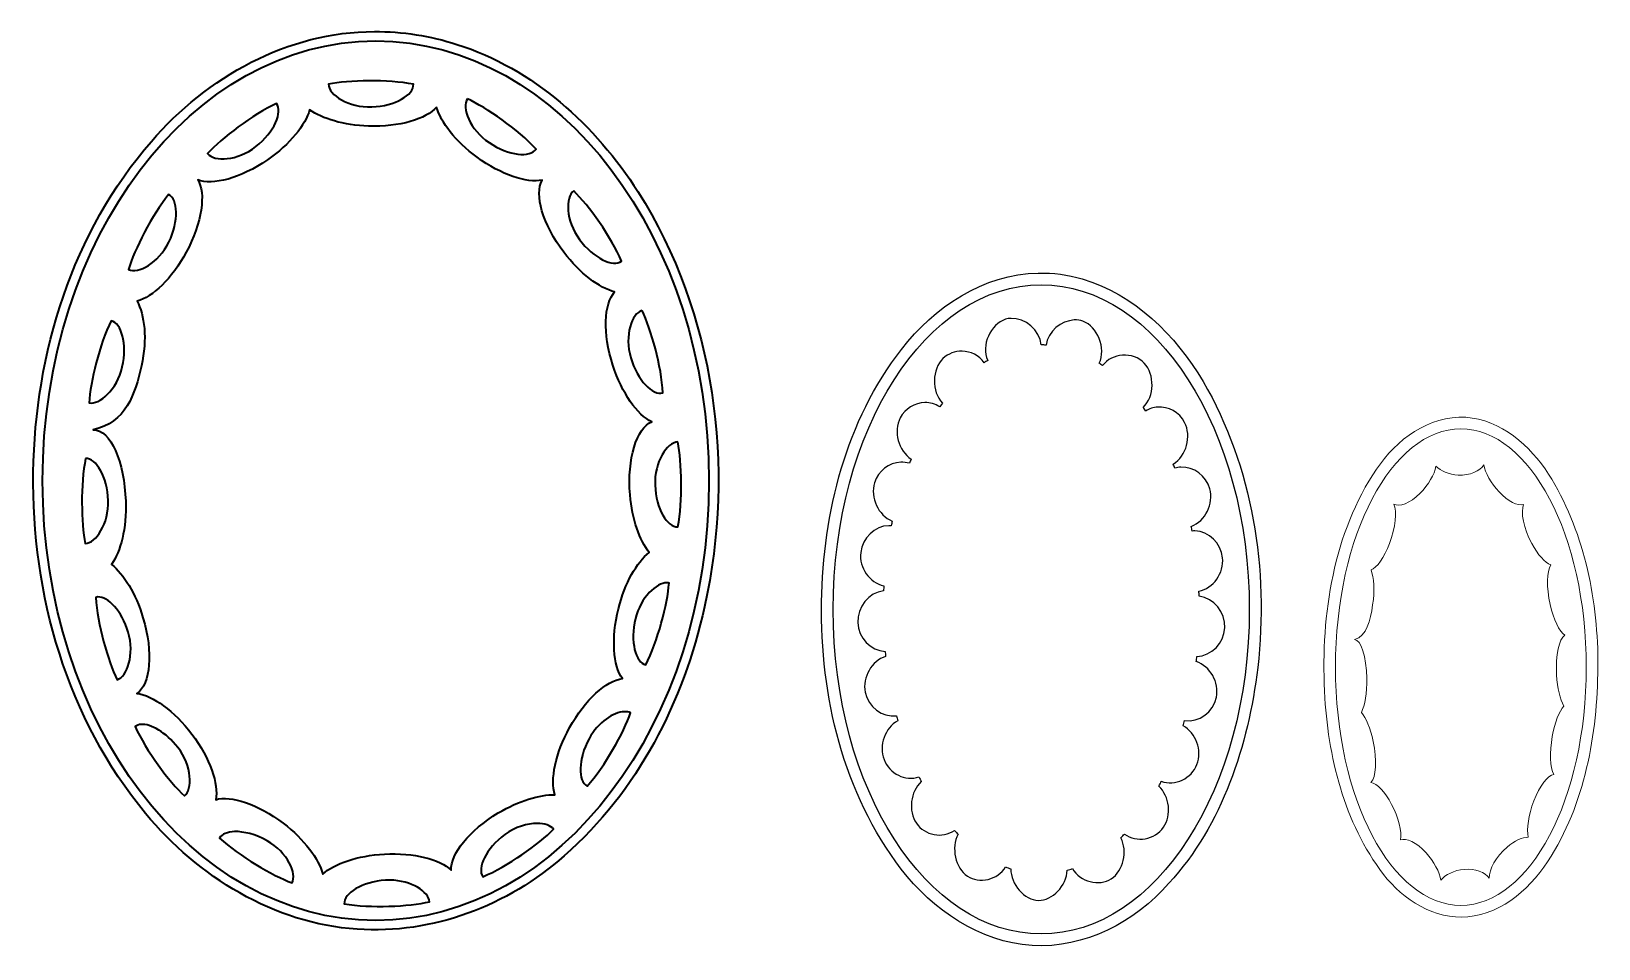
# Model space of a CAD drawing. Header units: centimetres. Extents: x -9.6 to 9.6, y -5.6 to 5.6.
import ezdxf

# ---------------------------------------------------------------- set-up
doc = ezdxf.new("R2010")
doc.units = ezdxf.units.CM
doc.header["$MEASUREMENT"] = 0
doc.layers.add('Layer 1', color=7, linetype='Continuous')

msp = doc.modelspace()

# ---------------------------------------------------------------- linework, layer by layer
at = {"layer": 'Layer 1', "color": 40, "lineweight": 35}
msp.add_open_spline([(-5.37422, 5.5731), (-6.42694, 5.57472), (-7.42006, 5.01857), (-8.09255, 4.23428), (-8.09255, 4.23428), (-9.05519, 3.12838), (-9.51178, 1.64996), (-9.53193, 0.19637), (-9.53193, 0.19637), (-9.55587, -1.29028), (-9.1178, -2.81314), (-8.16246, -3.96697), (-8.16246, -3.96697), (-7.52257, -4.73491), (-6.59908, -5.31147), (-5.58442, -5.3776), (-5.58442, -5.3776), (-4.66416, -5.44259), (-3.74226, -5.09166), (-3.0599, -4.48114), (-3.0599, -4.48114), (-2.16418, -3.70372), (-1.60389, -2.59502), (-1.34937, -1.44632), (-1.34937, -1.44632), (-0.96866, 0.26117), (-1.22251, 2.13404), (-2.15975, 3.62068), (-2.15975, 3.62068), (-2.6786, 4.43091), (-3.43798, 5.12214), (-4.36675, 5.41749), (-4.36675, 5.41749), (-4.69175, 5.5215), (-5.03235, 5.57649), (-5.37422, 5.5731)], degree=3, knots=[0, 0, 0, 0, 0.1, 0.1, 0.1, 0.1, 0.2, 0.2, 0.2, 0.2, 0.3, 0.3, 0.3, 0.3, 0.4, 0.4, 0.4, 0.4, 0.5, 0.5, 0.5, 0.5, 0.6, 0.6, 0.6, 0.6, 0.7, 0.7, 0.7, 0.7, 0.8, 0.8, 0.8, 0.8, 1, 1, 1, 1], dxfattribs=at)
at = {"layer": 'Layer 1', "color": 206, "lineweight": 35}
for points, knots in [([(-5.35753, 5.45877), (-7.59942, 5.45877), (-9.41861, 3.0548), (-9.41861, 0.0936), (-9.41861, 0.0936), (-9.41861, -2.86759), (-7.59943, -5.26989), (-5.35753, -5.2699), (-5.35753, -5.2699), (-3.11564, -5.2699), (-1.29478, -2.8676), (-1.29478, 0.0936), (-1.29478, 0.0936), (-1.29478, 3.05479), (-3.11563, 5.45877), (-5.35753, 5.45877)], [0, 0, 0, 0, 0.2, 0.2, 0.2, 0.2, 0.4, 0.4, 0.4, 0.4, 0.6, 0.6, 0.6, 0.6, 1, 1, 1, 1]), ([(-5.44113, 4.97225), (-5.25218, 4.97389), (-5.05525, 4.96176), (-4.89776, 4.93045), (-4.89776, 4.93045), (-4.89234, 4.80179), (-5.11964, 4.66664), (-5.40602, 4.65458), (-5.40602, 4.65458), (-5.6924, 4.64253), (-5.92893, 4.80178), (-5.93434, 4.93045), (-5.93434, 4.93045), (-5.80974, 4.95629), (-5.63007, 4.97061), (-5.44113, 4.97225)], [0, 0, 0, 0, 0.2, 0.2, 0.2, 0.2, 0.4, 0.4, 0.4, 0.4, 0.6, 0.6, 0.6, 0.6, 1, 1, 1, 1]), ([(-4.6152, 4.65291), (-4.56498, 4.46815), (-4.38508, 4.23403), (-4.12199, 4.04099), (-4.12199, 4.04099), (-3.82786, 3.82518), (-3.51584, 3.72208), (-3.32616, 3.76011), (-3.32616, 3.76011), (-3.42769, 3.59087), (-3.32296, 3.22222), (-3.06367, 2.88068), (-3.06367, 2.88068), (-2.86692, 2.62152), (-2.63038, 2.4453), (-2.44506, 2.3975), (-2.44506, 2.3975), (-2.5757, 2.25289), (-2.59088, 1.891), (-2.46679, 1.5047), (-2.46679, 1.5047), (-2.35627, 1.16062), (-2.16652, 0.89571), (-1.99197, 0.81253), (-1.99197, 0.81253), (-2.17732, 0.73802), (-2.29342, 0.36095), (-2.25613, -0.0786), (-2.25613, -0.0786), (-2.23083, -0.3768), (-2.13989, -0.6328), (-2.02373, -0.7808), (-2.02373, -0.7808), (-2.17447, -0.89851), (-2.32008, -1.15345), (-2.39824, -1.46796), (-2.39824, -1.46796), (-2.48801, -1.8292), (-2.46264, -2.16331), (-2.34975, -2.32064), (-2.34975, -2.32064), (-2.54278, -2.34137), (-2.80469, -2.57569), (-2.99344, -2.91751), (-2.99344, -2.91751), (-3.16813, -3.23388), (-3.23146, -3.55265), (-3.17233, -3.73675), (-3.17233, -3.73675), (-3.35914, -3.7334), (-3.61257, -3.80924), (-3.86283, -3.95911), (-3.86283, -3.95911), (-4.21759, -4.17158), (-4.44823, -4.46118), (-4.4363, -4.6563), (-4.4363, -4.6563), (-4.57643, -4.52307), (-4.89134, -4.44078), (-5.25219, -4.46069), (-5.25219, -4.46069), (-5.58037, -4.47879), (-5.86085, -4.57609), (-6.00288, -4.70479), (-6.00288, -4.70479), (-6.05014, -4.51932), (-6.22722, -4.28197), (-6.48606, -4.08451), (-6.48606, -4.08451), (-6.79377, -3.84977), (-7.12267, -3.74161), (-7.30864, -3.79694), (-7.30864, -3.79694), (-7.26751, -3.60774), (-7.37551, -3.29224), (-7.59955, -2.99609), (-7.59955, -2.99609), (-7.81454, -2.7119), (-8.07676, -2.52632), (-8.26832, -2.5012), (-8.26832, -2.5012), (-8.10327, -2.38906), (-8.06794, -1.99809), (-8.19476, -1.57663), (-8.19476, -1.57663), (-8.28348, -1.28179), (-8.43083, -1.04389), (-8.5793, -0.92626), (-8.5793, -0.92626), (-8.46509, -0.77255), (-8.39413, -0.48363), (-8.40542, -0.15718), (-8.40542, -0.15718), (-8.42208, 0.3244), (-8.58698, 0.72137), (-8.80334, 0.71389), (-8.80334, 0.71389), (-8.40386, 0.80162), (-8.29113, 1.14462), (-8.21483, 1.49634), (-8.21483, 1.49634), (-8.13694, 1.82418), (-8.17799, 2.11488), (-8.26666, 2.28548), (-8.26666, 2.28548), (-8.07879, 2.33173), (-7.84146, 2.55846), (-7.66812, 2.88068), (-7.66812, 2.88068), (-7.47504, 3.23958), (-7.42367, 3.60185), (-7.52768, 3.76679), (-7.52768, 3.76679), (-7.34839, 3.69149), (-7.00426, 3.78253), (-6.67668, 4.00922), (-6.67668, 4.00922), (-6.40265, 4.19885), (-6.21411, 4.43427), (-6.1634, 4.61947), (-6.1634, 4.61947), (-6.01016, 4.5098), (-5.74714, 4.43088), (-5.44615, 4.42051), (-5.44615, 4.42051), (-5.06726, 4.40746), (-4.74084, 4.50533), (-4.61521, 4.65291), (-4.61521, 4.65291), (-4.61521, 4.65291), (-4.6152, 4.65291), (-4.6152, 4.65291)], [0, 0, 0, 0, 0.02941176, 0.02941176, 0.02941176, 0.02941176, 0.05882353, 0.05882353, 0.05882353, 0.05882353, 0.08823529, 0.08823529, 0.08823529, 0.08823529, 0.11764706, 0.11764706, 0.11764706, 0.11764706, 0.14705882, 0.14705882, 0.14705882, 0.14705882, 0.17647059, 0.17647059, 0.17647059, 0.17647059, 0.20588235, 0.20588235, 0.20588235, 0.20588235, 0.23529412, 0.23529412, 0.23529412, 0.23529412, 0.26470588, 0.26470588, 0.26470588, 0.26470588, 0.29411765, 0.29411765, 0.29411765, 0.29411765, 0.32352941, 0.32352941, 0.32352941, 0.32352941, 0.35294118, 0.35294118, 0.35294118, 0.35294118, 0.38235294, 0.38235294, 0.38235294, 0.38235294, 0.41176471, 0.41176471, 0.41176471, 0.41176471, 0.44117647, 0.44117647, 0.44117647, 0.44117647, 0.47058824, 0.47058824, 0.47058824, 0.47058824, 0.5, 0.5, 0.5, 0.5, 0.52941176, 0.52941176, 0.52941176, 0.52941176, 0.55882353, 0.55882353, 0.55882353, 0.55882353, 0.58823529, 0.58823529, 0.58823529, 0.58823529, 0.61764706, 0.61764706, 0.61764706, 0.61764706, 0.64705882, 0.64705882, 0.64705882, 0.64705882, 0.67647059, 0.67647059, 0.67647059, 0.67647059, 0.70588235, 0.70588235, 0.70588235, 0.70588235, 0.73529412, 0.73529412, 0.73529412, 0.73529412, 0.76470588, 0.76470588, 0.76470588, 0.76470588, 0.79411765, 0.79411765, 0.79411765, 0.79411765, 0.82352941, 0.82352941, 0.82352941, 0.82352941, 0.85294118, 0.85294118, 0.85294118, 0.85294118, 0.88235294, 0.88235294, 0.88235294, 0.88235294, 0.91176471, 0.91176471, 0.91176471, 0.91176471, 0.94117647, 0.94117647, 0.94117647, 0.94117647, 1, 1, 1, 1]), ([(-6.568, 4.69471), (-6.48802, 4.59378), (-6.59246, 4.34942), (-6.81711, 4.1714), (-6.81711, 4.1714), (-7.04176, 3.99338), (-7.32732, 3.98353), (-7.40729, 4.08446), (-7.40729, 4.08446), (-7.236, 4.27271), (-6.85967, 4.5603), (-6.56799, 4.69471), (-6.56799, 4.69471), (-6.56799, 4.69471), (-6.568, 4.69471), (-6.568, 4.69471)], [0, 0, 0, 0, 0.2, 0.2, 0.2, 0.2, 0.4, 0.4, 0.4, 0.4, 0.6, 0.6, 0.6, 0.6, 1, 1, 1, 1]), ([(-4.23902, 4.75322), (-4.00764, 4.64721), (-3.61805, 4.37669), (-3.40139, 4.13963), (-3.40139, 4.13963), (-3.47326, 4.03277), (-3.73701, 4.05825), (-3.97486, 4.21821), (-3.97486, 4.21821), (-4.21271, 4.37817), (-4.31089, 4.64636), (-4.23902, 4.75322)], [0, 0, 0, 0, 0.25, 0.25, 0.25, 0.25, 0.5, 0.5, 0.5, 0.5, 1, 1, 1, 1]), ([(-7.88212, 3.58456), (-7.76614, 3.52859), (-7.75419, 3.26422), (-7.87878, 3.00608), (-7.87878, 3.00608), (-8.00336, 2.74794), (-8.25602, 2.61405), (-8.37199, 2.67003), (-8.37199, 2.67003), (-8.29989, 2.91412), (-8.08603, 3.33646), (-7.88212, 3.58457), (-7.88212, 3.58457), (-7.88212, 3.58457), (-7.88212, 3.58456), (-7.88212, 3.58456)], [0, 0, 0, 0, 0.2, 0.2, 0.2, 0.2, 0.4, 0.4, 0.4, 0.4, 0.6, 0.6, 0.6, 0.6, 1, 1, 1, 1]), ([(-2.94329, 3.6297), (-2.76061, 3.45249), (-2.48482, 3.06783), (-2.35979, 2.77201), (-2.35979, 2.77201), (-2.46322, 2.69529), (-2.70231, 2.80762), (-2.87307, 3.03784), (-2.87307, 3.03784), (-3.04382, 3.26806), (-3.04672, 3.55298), (-2.94329, 3.6297)], [0, 0, 0, 0, 0.25, 0.25, 0.25, 0.25, 0.5, 0.5, 0.5, 0.5, 1, 1, 1, 1]), ([(-2.11068, 2.17179), (-1.99992, 1.94264), (-1.87245, 1.48606), (-1.85655, 1.1653), (-1.85655, 1.1653), (-1.98003, 1.12874), (-2.16641, 1.31847), (-2.24778, 1.59331), (-2.24778, 1.59331), (-2.32915, 1.86815), (-2.23416, 2.13524), (-2.11068, 2.17179)], [0, 0, 0, 0, 0.25, 0.25, 0.25, 0.25, 0.5, 0.5, 0.5, 0.5, 1, 1, 1, 1]), ([(-8.58265, 2.0464), (-8.45702, 2.0181), (-8.38424, 1.76259), (-8.44723, 1.48297), (-8.44723, 1.48297), (-8.51022, 1.20334), (-8.7262, 1.01663), (-8.85183, 1.04493), (-8.85183, 1.04493), (-8.83679, 1.299), (-8.72519, 1.75861), (-8.58265, 2.04641), (-8.58265, 2.04641), (-8.58265, 2.04641), (-8.58265, 2.0464), (-8.58265, 2.0464)], [0, 0, 0, 0, 0.2, 0.2, 0.2, 0.2, 0.4, 0.4, 0.4, 0.4, 0.6, 0.6, 0.6, 0.6, 1, 1, 1, 1]), ([(-1.67598, 0.56676), (-1.62432, 0.31755), (-1.61166, -0.15484), (-1.67431, -0.46983), (-1.67431, -0.46983), (-1.80297, -0.47523), (-1.93982, -0.24795), (-1.95185, 0.03843), (-1.95185, 0.03843), (-1.96387, 0.32481), (-1.80465, 0.56135), (-1.67598, 0.56675), (-1.67598, 0.56675), (-1.67598, 0.56675), (-1.67598, 0.56676), (-1.67598, 0.56676)], [0, 0, 0, 0, 0.2, 0.2, 0.2, 0.2, 0.4, 0.4, 0.4, 0.4, 0.6, 0.6, 0.6, 0.6, 1, 1, 1, 1]), ([(-8.89363, 0.36613), (-8.76493, 0.3707), (-8.6296, 0.14098), (-8.61944, -0.14548), (-8.61944, -0.14548), (-8.60928, -0.43193), (-8.76995, -0.66757), (-8.89865, -0.67213), (-8.89865, -0.67213), (-8.94869, -0.42259), (-8.95833, 0.05156), (-8.89363, 0.36613)], [0, 0, 0, 0, 0.25, 0.25, 0.25, 0.25, 0.5, 0.5, 0.5, 0.5, 1, 1, 1, 1]), ([(-8.74483, -1.32418), (-8.6223, -1.31515), (-8.45283, -1.49489), (-8.37534, -1.75219), (-8.37534, -1.75219), (-8.29268, -2.02665), (-8.38746, -2.29688), (-8.51076, -2.33402), (-8.51076, -2.33402), (-8.6226, -2.1054), (-8.75082, -1.64988), (-8.76823, -1.3292), (-8.76823, -1.3292), (-8.76052, -1.32688), (-8.75299, -1.32479), (-8.74482, -1.32418), (-8.74482, -1.32418), (-8.74482, -1.32418), (-8.74483, -1.32418), (-8.74483, -1.32418)], [0, 0, 0, 0, 0.16666667, 0.16666667, 0.16666667, 0.16666667, 0.33333333, 0.33333333, 0.33333333, 0.33333333, 0.5, 0.5, 0.5, 0.5, 0.66666667, 0.66666667, 0.66666667, 0.66666667, 1, 1, 1, 1]), ([(-1.80639, -1.15197), (-1.7979, -1.15221), (-1.78913, -1.15342), (-1.78131, -1.15531), (-1.78131, -1.15531), (-1.80025, -1.40912), (-1.9186, -1.86787), (-2.06554, -2.15344), (-2.06554, -2.15344), (-2.19072, -2.12322), (-2.25821, -1.86696), (-2.19093, -1.58833), (-2.19093, -1.58833), (-2.12786, -1.32712), (-1.9337, -1.14834), (-1.80639, -1.15196), (-1.80639, -1.15196), (-1.80639, -1.15196), (-1.80639, -1.15197), (-1.80639, -1.15197)], [0, 0, 0, 0, 0.16666667, 0.16666667, 0.16666667, 0.16666667, 0.33333333, 0.33333333, 0.33333333, 0.33333333, 0.5, 0.5, 0.5, 0.5, 0.66666667, 0.66666667, 0.66666667, 0.66666667, 1, 1, 1, 1]), ([(-2.32803, -2.72357), (-2.29839, -2.72243), (-2.27071, -2.72717), (-2.24945, -2.73862), (-2.24945, -2.73862), (-2.33226, -2.97929), (-2.56477, -3.39256), (-2.77945, -3.63142), (-2.77945, -3.63142), (-2.89284, -3.57038), (-2.8919, -3.30533), (-2.75604, -3.05294), (-2.75604, -3.05294), (-2.64565, -2.84787), (-2.45646, -2.72851), (-2.32803, -2.72357)], [0, 0, 0, 0, 0.2, 0.2, 0.2, 0.2, 0.4, 0.4, 0.4, 0.4, 0.6, 0.6, 0.6, 0.6, 1, 1, 1, 1]), ([(-8.21817, -2.87906), (-8.09854, -2.86997), (-7.91252, -2.97567), (-7.7701, -3.15994), (-7.7701, -3.15994), (-7.59482, -3.38673), (-7.58796, -3.67305), (-7.68985, -3.7518), (-7.68985, -3.7518), (-7.87601, -3.57825), (-8.1592, -3.19742), (-8.29007, -2.90414), (-8.29007, -2.90414), (-8.27097, -2.88937), (-8.24578, -2.88116), (-8.21818, -2.87906), (-8.21818, -2.87906), (-8.21818, -2.87906), (-8.21817, -2.87906), (-8.21817, -2.87906)], [0, 0, 0, 0, 0.16666667, 0.16666667, 0.16666667, 0.16666667, 0.33333333, 0.33333333, 0.33333333, 0.33333333, 0.5, 0.5, 0.5, 0.5, 0.66666667, 0.66666667, 0.66666667, 0.66666667, 1, 1, 1, 1]), ([(-7.07793, -4.18649), (-6.9664, -4.18325), (-6.82201, -4.2191), (-6.68169, -4.29851), (-6.68169, -4.29851), (-6.43223, -4.43968), (-6.31398, -4.69971), (-6.3774, -4.81179), (-6.3774, -4.81179), (-6.61626, -4.72392), (-7.0259, -4.48475), (-7.26017, -4.26507), (-7.26017, -4.26507), (-7.23242, -4.21604), (-7.16468, -4.18901), (-7.07793, -4.18649)], [0, 0, 0, 0, 0.2, 0.2, 0.2, 0.2, 0.4, 0.4, 0.4, 0.4, 0.6, 0.6, 0.6, 0.6, 1, 1, 1, 1]), ([(-3.38802, -4.08618), (-3.29669, -4.08615), (-3.22243, -4.11101), (-3.18906, -4.1564), (-3.18906, -4.1564), (-3.36704, -4.33833), (-3.75375, -4.61278), (-4.0501, -4.73655), (-4.0501, -4.73655), (-4.12638, -4.6328), (-4.01353, -4.39306), (-3.78259, -4.22327), (-3.78259, -4.22327), (-3.65269, -4.12777), (-3.50545, -4.08622), (-3.38802, -4.08617), (-3.38802, -4.08617), (-3.38802, -4.08617), (-3.38802, -4.08618), (-3.38802, -4.08618)], [0, 0, 0, 0, 0.16666667, 0.16666667, 0.16666667, 0.16666667, 0.33333333, 0.33333333, 0.33333333, 0.33333333, 0.5, 0.5, 0.5, 0.5, 0.66666667, 0.66666667, 0.66666667, 0.66666667, 1, 1, 1, 1]), ([(-5.18533, -4.77835), (-4.92316, -4.78041), (-4.70993, -4.92203), (-4.70215, -5.04251), (-4.70215, -5.04251), (-4.95013, -5.09978), (-5.42409, -5.12311), (-5.74041, -5.06759), (-5.74041, -5.06759), (-5.74872, -4.93908), (-5.5232, -4.79851), (-5.23716, -4.78002), (-5.23716, -4.78002), (-5.21928, -4.77886), (-5.20281, -4.77821), (-5.18533, -4.77835)], [0, 0, 0, 0, 0.2, 0.2, 0.2, 0.2, 0.4, 0.4, 0.4, 0.4, 0.6, 0.6, 0.6, 0.6, 1, 1, 1, 1])]:
    msp.add_open_spline(points, degree=3, knots=knots, dxfattribs=at)
at = {"layer": 'Layer 1', "color": 43, "lineweight": 35}
msp.add_open_spline([(-4.6152, 4.65291), (-4.56498, 4.46815), (-4.38508, 4.23403), (-4.12199, 4.04099), (-4.12199, 4.04099), (-3.82786, 3.82518), (-3.51584, 3.72208), (-3.32616, 3.76011), (-3.32616, 3.76011), (-3.42769, 3.59087), (-3.32296, 3.22222), (-3.06367, 2.88068), (-3.06367, 2.88068), (-2.86692, 2.62152), (-2.63038, 2.4453), (-2.44506, 2.3975), (-2.44506, 2.3975), (-2.5757, 2.25289), (-2.59088, 1.891), (-2.46679, 1.5047), (-2.46679, 1.5047), (-2.35627, 1.16062), (-2.16652, 0.89571), (-1.99197, 0.81253), (-1.99197, 0.81253), (-2.17732, 0.73802), (-2.29342, 0.36095), (-2.25613, -0.0786), (-2.25613, -0.0786), (-2.23083, -0.3768), (-2.13989, -0.6328), (-2.02373, -0.7808), (-2.02373, -0.7808), (-2.17447, -0.89851), (-2.32008, -1.15345), (-2.39824, -1.46796), (-2.39824, -1.46796), (-2.48801, -1.8292), (-2.46264, -2.16331), (-2.34975, -2.32064), (-2.34975, -2.32064), (-2.54278, -2.34137), (-2.80469, -2.57569), (-2.99344, -2.91751), (-2.99344, -2.91751), (-3.16813, -3.23388), (-3.23146, -3.55265), (-3.17233, -3.73675), (-3.17233, -3.73675), (-3.35914, -3.7334), (-3.61257, -3.80924), (-3.86283, -3.95911), (-3.86283, -3.95911), (-4.21759, -4.17158), (-4.44823, -4.46118), (-4.4363, -4.6563), (-4.4363, -4.6563), (-4.57643, -4.52307), (-4.89134, -4.44078), (-5.25219, -4.46069), (-5.25219, -4.46069), (-5.58037, -4.47879), (-5.86085, -4.57609), (-6.00288, -4.70479), (-6.00288, -4.70479), (-6.05014, -4.51932), (-6.22722, -4.28197), (-6.48606, -4.08451), (-6.48606, -4.08451), (-6.79377, -3.84977), (-7.12267, -3.74161), (-7.30864, -3.79694), (-7.30864, -3.79694), (-7.26751, -3.60774), (-7.37551, -3.29224), (-7.59955, -2.99609), (-7.59955, -2.99609), (-7.81454, -2.7119), (-8.07676, -2.52632), (-8.26832, -2.5012), (-8.26832, -2.5012), (-8.10327, -2.38906), (-8.06794, -1.99809), (-8.19476, -1.57663), (-8.19476, -1.57663), (-8.28348, -1.28179), (-8.43083, -1.04389), (-8.5793, -0.92626), (-8.5793, -0.92626), (-8.46509, -0.77255), (-8.39413, -0.48363), (-8.40542, -0.15718), (-8.40542, -0.15718), (-8.42208, 0.3244), (-8.58698, 0.72137), (-8.80334, 0.71389), (-8.80334, 0.71389), (-8.40386, 0.80162), (-8.29113, 1.14462), (-8.21483, 1.49634), (-8.21483, 1.49634), (-8.13694, 1.82418), (-8.17799, 2.11488), (-8.26666, 2.28548), (-8.26666, 2.28548), (-8.07879, 2.33173), (-7.84146, 2.55846), (-7.66812, 2.88068), (-7.66812, 2.88068), (-7.47504, 3.23958), (-7.42367, 3.60185), (-7.52768, 3.76679), (-7.52768, 3.76679), (-7.34839, 3.69149), (-7.00426, 3.78253), (-6.67668, 4.00922), (-6.67668, 4.00922), (-6.40265, 4.19885), (-6.21411, 4.43427), (-6.1634, 4.61947), (-6.1634, 4.61947), (-6.01016, 4.5098), (-5.74714, 4.43088), (-5.44615, 4.42051), (-5.44615, 4.42051), (-5.06726, 4.40746), (-4.74084, 4.50533), (-4.61521, 4.65291), (-4.61521, 4.65291), (-4.61521, 4.65291), (-4.6152, 4.65291), (-4.6152, 4.65291)], degree=3, knots=[0, 0, 0, 0, 0.02941176, 0.02941176, 0.02941176, 0.02941176, 0.05882353, 0.05882353, 0.05882353, 0.05882353, 0.08823529, 0.08823529, 0.08823529, 0.08823529, 0.11764706, 0.11764706, 0.11764706, 0.11764706, 0.14705882, 0.14705882, 0.14705882, 0.14705882, 0.17647059, 0.17647059, 0.17647059, 0.17647059, 0.20588235, 0.20588235, 0.20588235, 0.20588235, 0.23529412, 0.23529412, 0.23529412, 0.23529412, 0.26470588, 0.26470588, 0.26470588, 0.26470588, 0.29411765, 0.29411765, 0.29411765, 0.29411765, 0.32352941, 0.32352941, 0.32352941, 0.32352941, 0.35294118, 0.35294118, 0.35294118, 0.35294118, 0.38235294, 0.38235294, 0.38235294, 0.38235294, 0.41176471, 0.41176471, 0.41176471, 0.41176471, 0.44117647, 0.44117647, 0.44117647, 0.44117647, 0.47058824, 0.47058824, 0.47058824, 0.47058824, 0.5, 0.5, 0.5, 0.5, 0.52941176, 0.52941176, 0.52941176, 0.52941176, 0.55882353, 0.55882353, 0.55882353, 0.55882353, 0.58823529, 0.58823529, 0.58823529, 0.58823529, 0.61764706, 0.61764706, 0.61764706, 0.61764706, 0.64705882, 0.64705882, 0.64705882, 0.64705882, 0.67647059, 0.67647059, 0.67647059, 0.67647059, 0.70588235, 0.70588235, 0.70588235, 0.70588235, 0.73529412, 0.73529412, 0.73529412, 0.73529412, 0.76470588, 0.76470588, 0.76470588, 0.76470588, 0.79411765, 0.79411765, 0.79411765, 0.79411765, 0.82352941, 0.82352941, 0.82352941, 0.82352941, 0.85294118, 0.85294118, 0.85294118, 0.85294118, 0.88235294, 0.88235294, 0.88235294, 0.88235294, 0.91176471, 0.91176471, 0.91176471, 0.91176471, 0.94117647, 0.94117647, 0.94117647, 0.94117647, 1, 1, 1, 1], dxfattribs=at)
at = {"layer": 'Layer 1', "color": 40, "lineweight": 25}
msp.add_open_spline([(2.72041, 2.62761), (2.05164, 2.61567), (1.4486, 2.2138), (1.05355, 1.69647), (1.05355, 1.69647), (0.37558, 0.82624), (0.09582, -0.29408), (0.0778, -1.38393), (0.0778, -1.38393), (0.05982, -2.53284), (0.34384, -3.72151), (1.048, -4.64379), (1.048, -4.64379), (1.43333, -5.13807), (2.00147, -5.53678), (2.64528, -5.57613), (2.64528, -5.57613), (3.28518, -5.61466), (3.90159, -5.29074), (4.31213, -4.81745), (4.31213, -4.81745), (4.96703, -4.10032), (5.28056, -3.13583), (5.396, -2.18489), (5.396, -2.18489), (5.53305, -0.99048), (5.33515, 0.2614), (4.72998, 1.30623), (4.72998, 1.30623), (4.39439, 1.86773), (3.89417, 2.36926), (3.25395, 2.5572), (3.25395, 2.5572), (3.08073, 2.60678), (2.90125, 2.63276), (2.72041, 2.62762), (2.72041, 2.62762), (2.72041, 2.62762), (2.72041, 2.62761), (2.72041, 2.62761)], degree=3, knots=[0, 0, 0, 0, 0.09090909, 0.09090909, 0.09090909, 0.09090909, 0.18181818, 0.18181818, 0.18181818, 0.18181818, 0.27272727, 0.27272727, 0.27272727, 0.27272727, 0.36363636, 0.36363636, 0.36363636, 0.36363636, 0.45454545, 0.45454545, 0.45454545, 0.45454545, 0.54545455, 0.54545455, 0.54545455, 0.54545455, 0.63636364, 0.63636364, 0.63636364, 0.63636364, 0.72727273, 0.72727273, 0.72727273, 0.72727273, 0.81818182, 0.81818182, 0.81818182, 0.81818182, 1, 1, 1, 1], dxfattribs=at)
at = {"layer": 'Layer 1', "color": 13, "lineweight": 25}
for points, knots in [([(2.75554, 2.48475), (1.35529, 2.48475), (0.21925, 0.70992), (0.21925, -1.47601), (0.21925, -1.47601), (0.21925, -3.66194), (1.35529, -5.4351), (2.75554, -5.4351), (2.75554, -5.4351), (4.15579, -5.4351), (5.2935, -3.66194), (5.2935, -1.47601), (5.2935, -1.47601), (5.2935, 0.70992), (4.15579, 2.48475), (2.75554, 2.48475)], [0, 0, 0, 0, 0.2, 0.2, 0.2, 0.2, 0.4, 0.4, 0.4, 0.4, 0.6, 0.6, 0.6, 0.6, 1, 1, 1, 1]), ([(2.38939, 2.07514), (2.55525, 2.07928), (2.74337, 1.9344), (2.75554, 1.75079), (2.75554, 1.75079), (2.77604, 1.75079), (2.79706, 1.75018), (2.8174, 1.74912), (2.8174, 1.74912), (2.83506, 1.91841), (3.00245, 2.04637), (3.15847, 2.05508), (3.15847, 2.05508), (3.19545, 2.05714), (3.23193, 2.0524), (3.26547, 2.04003), (3.26547, 2.04003), (3.43898, 1.97607), (3.55199, 1.71132), (3.46276, 1.52675), (3.46276, 1.52675), (3.47683, 1.51746), (3.49065, 1.50815), (3.50456, 1.49833), (3.50456, 1.49833), (3.56325, 1.57688), (3.65428, 1.61882), (3.74699, 1.6254), (3.74699, 1.6254), (3.84565, 1.6324), (3.94606, 1.59918), (4.01282, 1.52676), (4.01282, 1.52676), (4.14054, 1.38822), (4.14063, 1.12419), (3.99945, 0.9884), (3.99945, 0.9884), (4.00997, 0.97351), (4.01922, 0.95851), (4.02954, 0.94326), (4.02954, 0.94326), (4.0744, 0.97325), (4.1239, 0.99005), (4.175, 0.99342), (4.175, 0.99342), (4.30587, 1.00205), (4.44132, 0.92925), (4.50437, 0.80617), (4.50437, 0.80617), (4.59069, 0.63766), (4.52788, 0.39457), (4.3656, 0.29791), (4.3656, 0.29791), (4.37238, 0.28071), (4.37908, 0.26351), (4.38566, 0.24608), (4.38566, 0.24608), (4.41012, 0.25357), (4.43445, 0.25825), (4.45922, 0.25946), (4.45922, 0.25946), (4.6151, 0.26705), (4.76925, 0.15509), (4.81199, -0.0047), (4.81199, -0.0047), (4.86086, -0.18738), (4.75804, -0.3971), (4.58628, -0.4628), (4.58628, -0.4628), (4.59, -0.48164), (4.59279, -0.50065), (4.59631, -0.51965), (4.59631, -0.51965), (4.60747, -0.51869), (4.61875, -0.51755), (4.62975, -0.51798), (4.62975, -0.51798), (4.79914, -0.52464), (4.94866, -0.66767), (4.96748, -0.84567), (4.96748, -0.84567), (4.98733, -1.03339), (4.85588, -1.21801), (4.67824, -1.25362), (4.67824, -1.25362), (4.67906, -1.27369), (4.68099, -1.29364), (4.68158, -1.31381), (4.68158, -1.31381), (4.86046, -1.33769), (5.0027, -1.51178), (4.99423, -1.70002), (4.99423, -1.70002), (4.98581, -1.88712), (4.83174, -2.04451), (4.65316, -2.05112), (4.65316, -2.05112), (4.65093, -2.07173), (4.64893, -2.09251), (4.64647, -2.11298), (4.64647, -2.11298), (4.81717, -2.16983), (4.92885, -2.3649), (4.89224, -2.54768), (4.89224, -2.54768), (4.85573, -2.72994), (4.68074, -2.85625), (4.50436, -2.83191), (4.50436, -2.83191), (4.49847, -2.85312), (4.49212, -2.87449), (4.48597, -2.89544), (4.48597, -2.89544), (4.64388, -2.98323), (4.72026, -3.19446), (4.65483, -3.36692), (4.65483, -3.36692), (4.58982, -3.5383), (4.38784, -3.63385), (4.22013, -3.57257), (4.22013, -3.57257), (4.21009, -3.59218), (4.20035, -3.61189), (4.19004, -3.63109), (4.19004, -3.63109), (4.32235, -3.75724), (4.34852, -3.98549), (4.24689, -4.13434), (4.24689, -4.13434), (4.14547, -4.28287), (3.91463, -4.32771), (3.77207, -4.21626), (3.77207, -4.21626), (3.75719, -4.23175), (3.74207, -4.24658), (3.72693, -4.2614), (3.72693, -4.2614), (3.81394, -4.42626), (3.75462, -4.66644), (3.6099, -4.76297), (3.6099, -4.76297), (3.46627, -4.85877), (3.22742, -4.79928), (3.13675, -4.63758), (3.13675, -4.63758), (3.11521, -4.6448), (3.09334, -4.65163), (3.07155, -4.65764), (3.07155, -4.65764), (3.06987, -4.84622), (2.8905, -5.02907), (2.72212, -5.02546), (2.72212, -5.02546), (2.55375, -5.02185), (2.38099, -4.82989), (2.38607, -4.64092), (2.38607, -4.64092), (2.36456, -4.63391), (2.34379, -4.62572), (2.32254, -4.61751), (2.32254, -4.61751), (2.22904, -4.7756), (1.9998, -4.82542), (1.85608, -4.72953), (1.85608, -4.72953), (1.71176, -4.63324), (1.65255, -4.38127), (1.74406, -4.2196), (1.74406, -4.2196), (1.72901, -4.204), (1.71369, -4.18739), (1.69892, -4.17111), (1.69892, -4.17111), (1.55258, -4.27438), (1.3349, -4.23183), (1.23413, -4.08417), (1.23413, -4.08417), (1.13297, -3.93594), (1.16001, -3.69872), (1.29432, -3.57591), (1.29432, -3.57591), (1.28464, -3.55705), (1.27532, -3.5383), (1.2659, -3.51907), (1.2659, -3.51907), (1.09964, -3.57831), (0.90428, -3.47913), (0.83956, -3.30841), (0.83956, -3.30841), (0.77458, -3.13701), (0.85079, -2.91833), (1.00842, -2.83359), (1.00842, -2.83359), (1.00291, -2.81377), (0.99698, -2.79344), (0.9917, -2.7734), (0.9917, -2.7734), (0.81706, -2.79522), (0.64673, -2.66685), (0.6105, -2.48583), (0.6105, -2.48583), (0.57403, -2.30359), (0.6885, -2.10264), (0.85961, -2.04946), (0.85961, -2.04946), (0.85739, -2.02884), (0.85491, -2.00835), (0.85292, -1.9876), (0.85292, -1.9876), (0.67651, -1.97916), (0.52857, -1.82244), (0.52021, -1.6365), (0.52021, -1.6365), (0.51177, -1.44895), (0.65611, -1.26899), (0.83453, -1.24862), (0.83453, -1.24862), (0.83536, -1.22853), (0.83682, -1.20842), (0.83787, -1.18843), (0.83787, -1.18843), (0.66256, -1.15106), (0.53562, -0.96859), (0.55532, -0.78216), (0.55532, -0.78216), (0.57412, -0.60415), (0.72836, -0.45749), (0.89806, -0.45447), (0.89806, -0.45447), (0.90798, -0.45428), (0.9181, -0.45521), (0.92815, -0.45614), (0.92815, -0.45614), (0.93202, -0.43667), (0.93576, -0.41693), (0.93985, -0.39762), (0.93985, -0.39762), (0.76958, -0.32955), (0.66966, -0.11118), (0.72417, 0.06884), (0.72417, 0.06884), (0.76835, 0.21476), (0.90135, 0.3136), (1.04351, 0.31963), (1.04351, 0.31963), (1.07905, 0.32114), (1.11513, 0.31715), (1.15051, 0.30625), (1.15051, 0.30625), (1.15737, 0.32355), (1.16352, 0.34102), (1.17057, 0.35808), (1.17057, 0.35808), (1.01242, 0.46066), (0.95255, 0.69347), (1.03849, 0.86133), (1.03849, 0.86133), (1.09578, 0.97324), (1.21674, 1.04284), (1.33776, 1.04691), (1.33776, 1.04691), (1.40084, 1.04903), (1.46324, 1.03259), (1.51833, 0.99675), (1.51833, 0.99675), (1.51873, 0.99649), (1.5196, 0.99701), (1.52, 0.99675), (1.52, 0.99675), (1.53048, 1.01146), (1.5411, 1.02588), (1.55177, 1.04022), (1.55177, 1.04022), (1.41767, 1.18407), (1.42449, 1.45486), (1.55846, 1.58526), (1.55846, 1.58526), (1.61996, 1.64512), (1.70521, 1.67494), (1.79086, 1.67387), (1.79086, 1.67387), (1.89467, 1.67258), (1.9988, 1.62583), (2.06004, 1.53343), (2.06004, 1.53343), (2.07434, 1.54272), (2.08904, 1.55145), (2.10351, 1.56018), (2.10351, 1.56018), (2.01518, 1.74456), (2.14361, 2.00645), (2.31919, 2.06343), (2.31919, 2.06343), (2.34182, 2.07077), (2.36514, 2.07453), (2.38941, 2.07513), (2.38941, 2.07513), (2.38941, 2.07513), (2.38939, 2.07514), (2.38939, 2.07514)], [0, 0, 0, 0, 0.01315789, 0.01315789, 0.01315789, 0.01315789, 0.02631579, 0.02631579, 0.02631579, 0.02631579, 0.03947368, 0.03947368, 0.03947368, 0.03947368, 0.05263158, 0.05263158, 0.05263158, 0.05263158, 0.06578947, 0.06578947, 0.06578947, 0.06578947, 0.07894737, 0.07894737, 0.07894737, 0.07894737, 0.09210526, 0.09210526, 0.09210526, 0.09210526, 0.10526316, 0.10526316, 0.10526316, 0.10526316, 0.11842105, 0.11842105, 0.11842105, 0.11842105, 0.13157895, 0.13157895, 0.13157895, 0.13157895, 0.14473684, 0.14473684, 0.14473684, 0.14473684, 0.15789474, 0.15789474, 0.15789474, 0.15789474, 0.17105263, 0.17105263, 0.17105263, 0.17105263, 0.18421053, 0.18421053, 0.18421053, 0.18421053, 0.19736842, 0.19736842, 0.19736842, 0.19736842, 0.21052632, 0.21052632, 0.21052632, 0.21052632, 0.22368421, 0.22368421, 0.22368421, 0.22368421, 0.23684211, 0.23684211, 0.23684211, 0.23684211, 0.25, 0.25, 0.25, 0.25, 0.26315789, 0.26315789, 0.26315789, 0.26315789, 0.27631579, 0.27631579, 0.27631579, 0.27631579, 0.28947368, 0.28947368, 0.28947368, 0.28947368, 0.30263158, 0.30263158, 0.30263158, 0.30263158, 0.31578947, 0.31578947, 0.31578947, 0.31578947, 0.32894737, 0.32894737, 0.32894737, 0.32894737, 0.34210526, 0.34210526, 0.34210526, 0.34210526, 0.35526316, 0.35526316, 0.35526316, 0.35526316, 0.36842105, 0.36842105, 0.36842105, 0.36842105, 0.38157895, 0.38157895, 0.38157895, 0.38157895, 0.39473684, 0.39473684, 0.39473684, 0.39473684, 0.40789474, 0.40789474, 0.40789474, 0.40789474, 0.42105263, 0.42105263, 0.42105263, 0.42105263, 0.43421053, 0.43421053, 0.43421053, 0.43421053, 0.44736842, 0.44736842, 0.44736842, 0.44736842, 0.46052632, 0.46052632, 0.46052632, 0.46052632, 0.47368421, 0.47368421, 0.47368421, 0.47368421, 0.48684211, 0.48684211, 0.48684211, 0.48684211, 0.5, 0.5, 0.5, 0.5, 0.51315789, 0.51315789, 0.51315789, 0.51315789, 0.52631579, 0.52631579, 0.52631579, 0.52631579, 0.53947368, 0.53947368, 0.53947368, 0.53947368, 0.55263158, 0.55263158, 0.55263158, 0.55263158, 0.56578947, 0.56578947, 0.56578947, 0.56578947, 0.57894737, 0.57894737, 0.57894737, 0.57894737, 0.59210526, 0.59210526, 0.59210526, 0.59210526, 0.60526316, 0.60526316, 0.60526316, 0.60526316, 0.61842105, 0.61842105, 0.61842105, 0.61842105, 0.63157895, 0.63157895, 0.63157895, 0.63157895, 0.64473684, 0.64473684, 0.64473684, 0.64473684, 0.65789474, 0.65789474, 0.65789474, 0.65789474, 0.67105263, 0.67105263, 0.67105263, 0.67105263, 0.68421053, 0.68421053, 0.68421053, 0.68421053, 0.69736842, 0.69736842, 0.69736842, 0.69736842, 0.71052632, 0.71052632, 0.71052632, 0.71052632, 0.72368421, 0.72368421, 0.72368421, 0.72368421, 0.73684211, 0.73684211, 0.73684211, 0.73684211, 0.75, 0.75, 0.75, 0.75, 0.76315789, 0.76315789, 0.76315789, 0.76315789, 0.77631579, 0.77631579, 0.77631579, 0.77631579, 0.78947368, 0.78947368, 0.78947368, 0.78947368, 0.80263158, 0.80263158, 0.80263158, 0.80263158, 0.81578947, 0.81578947, 0.81578947, 0.81578947, 0.82894737, 0.82894737, 0.82894737, 0.82894737, 0.84210526, 0.84210526, 0.84210526, 0.84210526, 0.85526316, 0.85526316, 0.85526316, 0.85526316, 0.86842105, 0.86842105, 0.86842105, 0.86842105, 0.88157895, 0.88157895, 0.88157895, 0.88157895, 0.89473684, 0.89473684, 0.89473684, 0.89473684, 0.90789474, 0.90789474, 0.90789474, 0.90789474, 0.92105263, 0.92105263, 0.92105263, 0.92105263, 0.93421053, 0.93421053, 0.93421053, 0.93421053, 0.94736842, 0.94736842, 0.94736842, 0.94736842, 0.96052632, 0.96052632, 0.96052632, 0.96052632, 0.97368421, 0.97368421, 0.97368421, 0.97368421, 1, 1, 1, 1])]:
    msp.add_open_spline(points, degree=3, knots=knots, dxfattribs=at)
at = {"layer": 'Layer 1', "color": 43, "lineweight": 25}
msp.add_open_spline([(2.38939, 2.07514), (2.55525, 2.07928), (2.74337, 1.9344), (2.75554, 1.75079), (2.75554, 1.75079), (2.77604, 1.75079), (2.79706, 1.75018), (2.8174, 1.74912), (2.8174, 1.74912), (2.83506, 1.91841), (3.00245, 2.04637), (3.15847, 2.05508), (3.15847, 2.05508), (3.19545, 2.05714), (3.23193, 2.0524), (3.26547, 2.04003), (3.26547, 2.04003), (3.43898, 1.97607), (3.55199, 1.71132), (3.46276, 1.52675), (3.46276, 1.52675), (3.47683, 1.51746), (3.49065, 1.50815), (3.50456, 1.49833), (3.50456, 1.49833), (3.56325, 1.57688), (3.65428, 1.61882), (3.74699, 1.6254), (3.74699, 1.6254), (3.84565, 1.6324), (3.94606, 1.59918), (4.01282, 1.52676), (4.01282, 1.52676), (4.14054, 1.38822), (4.14063, 1.12419), (3.99945, 0.9884), (3.99945, 0.9884), (4.00997, 0.97351), (4.01922, 0.95851), (4.02954, 0.94326), (4.02954, 0.94326), (4.0744, 0.97325), (4.1239, 0.99005), (4.175, 0.99342), (4.175, 0.99342), (4.30587, 1.00205), (4.44132, 0.92925), (4.50437, 0.80617), (4.50437, 0.80617), (4.59069, 0.63766), (4.52788, 0.39457), (4.3656, 0.29791), (4.3656, 0.29791), (4.37238, 0.28071), (4.37908, 0.26351), (4.38566, 0.24608), (4.38566, 0.24608), (4.41012, 0.25357), (4.43445, 0.25825), (4.45922, 0.25946), (4.45922, 0.25946), (4.6151, 0.26705), (4.76925, 0.15509), (4.81199, -0.0047), (4.81199, -0.0047), (4.86086, -0.18738), (4.75804, -0.3971), (4.58628, -0.4628), (4.58628, -0.4628), (4.59, -0.48164), (4.59279, -0.50065), (4.59631, -0.51965), (4.59631, -0.51965), (4.60747, -0.51869), (4.61875, -0.51755), (4.62975, -0.51798), (4.62975, -0.51798), (4.79914, -0.52464), (4.94866, -0.66767), (4.96748, -0.84567), (4.96748, -0.84567), (4.98733, -1.03339), (4.85588, -1.21801), (4.67824, -1.25362), (4.67824, -1.25362), (4.67906, -1.27369), (4.68099, -1.29364), (4.68158, -1.31381), (4.68158, -1.31381), (4.86046, -1.33769), (5.0027, -1.51178), (4.99423, -1.70002), (4.99423, -1.70002), (4.98581, -1.88712), (4.83174, -2.04451), (4.65316, -2.05112), (4.65316, -2.05112), (4.65093, -2.07173), (4.64893, -2.09251), (4.64647, -2.11298), (4.64647, -2.11298), (4.81717, -2.16983), (4.92885, -2.3649), (4.89224, -2.54768), (4.89224, -2.54768), (4.85573, -2.72994), (4.68074, -2.85625), (4.50436, -2.83191), (4.50436, -2.83191), (4.49847, -2.85312), (4.49212, -2.87449), (4.48597, -2.89544), (4.48597, -2.89544), (4.64388, -2.98323), (4.72026, -3.19446), (4.65483, -3.36692), (4.65483, -3.36692), (4.58982, -3.5383), (4.38784, -3.63385), (4.22013, -3.57257), (4.22013, -3.57257), (4.21009, -3.59218), (4.20035, -3.61189), (4.19004, -3.63109), (4.19004, -3.63109), (4.32235, -3.75724), (4.34852, -3.98549), (4.24689, -4.13434), (4.24689, -4.13434), (4.14547, -4.28287), (3.91463, -4.32771), (3.77207, -4.21626), (3.77207, -4.21626), (3.75719, -4.23175), (3.74207, -4.24658), (3.72693, -4.2614), (3.72693, -4.2614), (3.81394, -4.42626), (3.75462, -4.66644), (3.6099, -4.76297), (3.6099, -4.76297), (3.46627, -4.85877), (3.22742, -4.79928), (3.13675, -4.63758), (3.13675, -4.63758), (3.11521, -4.6448), (3.09334, -4.65163), (3.07155, -4.65764), (3.07155, -4.65764), (3.06987, -4.84622), (2.8905, -5.02907), (2.72212, -5.02546), (2.72212, -5.02546), (2.55375, -5.02185), (2.38099, -4.82989), (2.38607, -4.64092), (2.38607, -4.64092), (2.36456, -4.63391), (2.34379, -4.62572), (2.32254, -4.61751), (2.32254, -4.61751), (2.22904, -4.7756), (1.9998, -4.82542), (1.85608, -4.72953), (1.85608, -4.72953), (1.71176, -4.63324), (1.65255, -4.38127), (1.74406, -4.2196), (1.74406, -4.2196), (1.72901, -4.204), (1.71369, -4.18739), (1.69892, -4.17111), (1.69892, -4.17111), (1.55258, -4.27438), (1.3349, -4.23183), (1.23413, -4.08417), (1.23413, -4.08417), (1.13297, -3.93594), (1.16001, -3.69872), (1.29432, -3.57591), (1.29432, -3.57591), (1.28464, -3.55705), (1.27532, -3.5383), (1.2659, -3.51907), (1.2659, -3.51907), (1.09964, -3.57831), (0.90428, -3.47913), (0.83956, -3.30841), (0.83956, -3.30841), (0.77458, -3.13701), (0.85079, -2.91833), (1.00842, -2.83359), (1.00842, -2.83359), (1.00291, -2.81377), (0.99698, -2.79344), (0.9917, -2.7734), (0.9917, -2.7734), (0.81706, -2.79522), (0.64673, -2.66685), (0.6105, -2.48583), (0.6105, -2.48583), (0.57403, -2.30359), (0.6885, -2.10264), (0.85961, -2.04946), (0.85961, -2.04946), (0.85739, -2.02884), (0.85491, -2.00835), (0.85292, -1.9876), (0.85292, -1.9876), (0.67651, -1.97916), (0.52857, -1.82244), (0.52021, -1.6365), (0.52021, -1.6365), (0.51177, -1.44895), (0.65611, -1.26899), (0.83453, -1.24862), (0.83453, -1.24862), (0.83536, -1.22853), (0.83682, -1.20842), (0.83787, -1.18843), (0.83787, -1.18843), (0.66256, -1.15106), (0.53562, -0.96859), (0.55532, -0.78216), (0.55532, -0.78216), (0.57412, -0.60415), (0.72836, -0.45749), (0.89806, -0.45447), (0.89806, -0.45447), (0.90798, -0.45428), (0.9181, -0.45521), (0.92815, -0.45614), (0.92815, -0.45614), (0.93202, -0.43667), (0.93576, -0.41693), (0.93985, -0.39762), (0.93985, -0.39762), (0.76958, -0.32955), (0.66966, -0.11118), (0.72417, 0.06884), (0.72417, 0.06884), (0.76835, 0.21476), (0.90135, 0.3136), (1.04351, 0.31963), (1.04351, 0.31963), (1.07905, 0.32114), (1.11513, 0.31715), (1.15051, 0.30625), (1.15051, 0.30625), (1.15737, 0.32355), (1.16352, 0.34102), (1.17057, 0.35808), (1.17057, 0.35808), (1.01242, 0.46066), (0.95255, 0.69347), (1.03849, 0.86133), (1.03849, 0.86133), (1.09578, 0.97324), (1.21674, 1.04284), (1.33776, 1.04691), (1.33776, 1.04691), (1.40084, 1.04903), (1.46324, 1.03259), (1.51833, 0.99675), (1.51833, 0.99675), (1.51873, 0.99649), (1.5196, 0.99701), (1.52, 0.99675), (1.52, 0.99675), (1.53048, 1.01146), (1.5411, 1.02588), (1.55177, 1.04022), (1.55177, 1.04022), (1.41767, 1.18407), (1.42449, 1.45486), (1.55846, 1.58526), (1.55846, 1.58526), (1.61996, 1.64512), (1.70521, 1.67494), (1.79086, 1.67387), (1.79086, 1.67387), (1.89467, 1.67258), (1.9988, 1.62583), (2.06004, 1.53343), (2.06004, 1.53343), (2.07434, 1.54272), (2.08904, 1.55145), (2.10351, 1.56018), (2.10351, 1.56018), (2.01518, 1.74456), (2.14361, 2.00645), (2.31919, 2.06343), (2.31919, 2.06343), (2.34182, 2.07077), (2.36514, 2.07453), (2.38941, 2.07513), (2.38941, 2.07513), (2.38941, 2.07513), (2.38939, 2.07514), (2.38939, 2.07514)], degree=3, knots=[0, 0, 0, 0, 0.01315789, 0.01315789, 0.01315789, 0.01315789, 0.02631579, 0.02631579, 0.02631579, 0.02631579, 0.03947368, 0.03947368, 0.03947368, 0.03947368, 0.05263158, 0.05263158, 0.05263158, 0.05263158, 0.06578947, 0.06578947, 0.06578947, 0.06578947, 0.07894737, 0.07894737, 0.07894737, 0.07894737, 0.09210526, 0.09210526, 0.09210526, 0.09210526, 0.10526316, 0.10526316, 0.10526316, 0.10526316, 0.11842105, 0.11842105, 0.11842105, 0.11842105, 0.13157895, 0.13157895, 0.13157895, 0.13157895, 0.14473684, 0.14473684, 0.14473684, 0.14473684, 0.15789474, 0.15789474, 0.15789474, 0.15789474, 0.17105263, 0.17105263, 0.17105263, 0.17105263, 0.18421053, 0.18421053, 0.18421053, 0.18421053, 0.19736842, 0.19736842, 0.19736842, 0.19736842, 0.21052632, 0.21052632, 0.21052632, 0.21052632, 0.22368421, 0.22368421, 0.22368421, 0.22368421, 0.23684211, 0.23684211, 0.23684211, 0.23684211, 0.25, 0.25, 0.25, 0.25, 0.26315789, 0.26315789, 0.26315789, 0.26315789, 0.27631579, 0.27631579, 0.27631579, 0.27631579, 0.28947368, 0.28947368, 0.28947368, 0.28947368, 0.30263158, 0.30263158, 0.30263158, 0.30263158, 0.31578947, 0.31578947, 0.31578947, 0.31578947, 0.32894737, 0.32894737, 0.32894737, 0.32894737, 0.34210526, 0.34210526, 0.34210526, 0.34210526, 0.35526316, 0.35526316, 0.35526316, 0.35526316, 0.36842105, 0.36842105, 0.36842105, 0.36842105, 0.38157895, 0.38157895, 0.38157895, 0.38157895, 0.39473684, 0.39473684, 0.39473684, 0.39473684, 0.40789474, 0.40789474, 0.40789474, 0.40789474, 0.42105263, 0.42105263, 0.42105263, 0.42105263, 0.43421053, 0.43421053, 0.43421053, 0.43421053, 0.44736842, 0.44736842, 0.44736842, 0.44736842, 0.46052632, 0.46052632, 0.46052632, 0.46052632, 0.47368421, 0.47368421, 0.47368421, 0.47368421, 0.48684211, 0.48684211, 0.48684211, 0.48684211, 0.5, 0.5, 0.5, 0.5, 0.51315789, 0.51315789, 0.51315789, 0.51315789, 0.52631579, 0.52631579, 0.52631579, 0.52631579, 0.53947368, 0.53947368, 0.53947368, 0.53947368, 0.55263158, 0.55263158, 0.55263158, 0.55263158, 0.56578947, 0.56578947, 0.56578947, 0.56578947, 0.57894737, 0.57894737, 0.57894737, 0.57894737, 0.59210526, 0.59210526, 0.59210526, 0.59210526, 0.60526316, 0.60526316, 0.60526316, 0.60526316, 0.61842105, 0.61842105, 0.61842105, 0.61842105, 0.63157895, 0.63157895, 0.63157895, 0.63157895, 0.64473684, 0.64473684, 0.64473684, 0.64473684, 0.65789474, 0.65789474, 0.65789474, 0.65789474, 0.67105263, 0.67105263, 0.67105263, 0.67105263, 0.68421053, 0.68421053, 0.68421053, 0.68421053, 0.69736842, 0.69736842, 0.69736842, 0.69736842, 0.71052632, 0.71052632, 0.71052632, 0.71052632, 0.72368421, 0.72368421, 0.72368421, 0.72368421, 0.73684211, 0.73684211, 0.73684211, 0.73684211, 0.75, 0.75, 0.75, 0.75, 0.76315789, 0.76315789, 0.76315789, 0.76315789, 0.77631579, 0.77631579, 0.77631579, 0.77631579, 0.78947368, 0.78947368, 0.78947368, 0.78947368, 0.80263158, 0.80263158, 0.80263158, 0.80263158, 0.81578947, 0.81578947, 0.81578947, 0.81578947, 0.82894737, 0.82894737, 0.82894737, 0.82894737, 0.84210526, 0.84210526, 0.84210526, 0.84210526, 0.85526316, 0.85526316, 0.85526316, 0.85526316, 0.86842105, 0.86842105, 0.86842105, 0.86842105, 0.88157895, 0.88157895, 0.88157895, 0.88157895, 0.89473684, 0.89473684, 0.89473684, 0.89473684, 0.90789474, 0.90789474, 0.90789474, 0.90789474, 0.92105263, 0.92105263, 0.92105263, 0.92105263, 0.93421053, 0.93421053, 0.93421053, 0.93421053, 0.94736842, 0.94736842, 0.94736842, 0.94736842, 0.96052632, 0.96052632, 0.96052632, 0.96052632, 0.97368421, 0.97368421, 0.97368421, 0.97368421, 1, 1, 1, 1], dxfattribs=at)
at = {"layer": 'Layer 1', "color": 40, "lineweight": 18}
msp.add_open_spline([(7.84942, 0.8689), (7.39898, 0.85528), (7.02639, 0.53193), (6.79859, 0.16634), (6.79859, 0.16634), (6.29038, -0.6368), (6.16159, -1.62264), (6.21368, -2.55819), (6.21368, -2.55819), (6.26545, -3.34222), (6.47323, -4.14796), (6.97565, -4.7663), (6.97565, -4.7663), (7.23133, -5.06578), (7.62891, -5.29191), (8.03431, -5.21538), (8.03431, -5.21538), (8.47231, -5.13656), (8.80299, -4.78934), (9.01518, -4.41572), (9.01518, -4.41572), (9.432, -3.69758), (9.55235, -2.84652), (9.54284, -2.02561), (9.54284, -2.02561), (9.52155, -1.23526), (9.34285, -0.42485), (8.90026, 0.23751), (8.90026, 0.23751), (8.66041, 0.57902), (8.28897, 0.88052), (7.84942, 0.86891), (7.84942, 0.86891), (7.84942, 0.86891), (7.84942, 0.8689), (7.84942, 0.8689)], degree=3, knots=[0, 0, 0, 0, 0.1, 0.1, 0.1, 0.1, 0.2, 0.2, 0.2, 0.2, 0.3, 0.3, 0.3, 0.3, 0.4, 0.4, 0.4, 0.4, 0.5, 0.5, 0.5, 0.5, 0.6, 0.6, 0.6, 0.6, 0.7, 0.7, 0.7, 0.7, 0.8, 0.8, 0.8, 0.8, 1, 1, 1, 1], dxfattribs=at)
at = {"layer": 'Layer 1', "color": 206, "lineweight": 18}
for points, knots in [([(7.87229, 0.72619), (7.02834, 0.72619), (6.34352, -0.57622), (6.34352, -2.18052), (6.34352, -2.18052), (6.34352, -3.78482), (7.02834, -5.08632), (7.87229, -5.08632), (7.87229, -5.08632), (8.71624, -5.08632), (9.40169, -3.78482), (9.40169, -2.18052), (9.40169, -2.18052), (9.40169, -0.57622), (8.71624, 0.72619), (7.87229, 0.72619)], [0, 0, 0, 0, 0.2, 0.2, 0.2, 0.2, 0.4, 0.4, 0.4, 0.4, 0.6, 0.6, 0.6, 0.6, 1, 1, 1, 1]), ([(8.15173, 0.28959), (8.17064, 0.18949), (8.23836, 0.06265), (8.3374, -0.04193), (8.3374, -0.04193), (8.44812, -0.15885), (8.56558, -0.2147), (8.63699, -0.1941), (8.63699, -0.1941), (8.59877, -0.28579), (8.63819, -0.48552), (8.7358, -0.67055), (8.7358, -0.67055), (8.80987, -0.81096), (8.89891, -0.90643), (8.96867, -0.93233), (8.96867, -0.93233), (8.91949, -1.01068), (8.91378, -1.20674), (8.96049, -1.41603), (8.96049, -1.41603), (9.00209, -1.60244), (9.07353, -1.74596), (9.13923, -1.79103), (9.13923, -1.79103), (9.06945, -1.83139), (9.02575, -2.03569), (9.03979, -2.27382), (9.03979, -2.27382), (9.04931, -2.43538), (9.08355, -2.57407), (9.12727, -2.65426), (9.12727, -2.65426), (9.07052, -2.71804), (9.01571, -2.85615), (8.98629, -3.02654), (8.98629, -3.02654), (8.9525, -3.22225), (8.96205, -3.40326), (9.00454, -3.4885), (9.00454, -3.4885), (8.93188, -3.49973), (8.83328, -3.62668), (8.76223, -3.81187), (8.76223, -3.81187), (8.69647, -3.98327), (8.67263, -4.15597), (8.69489, -4.25571), (8.69489, -4.25571), (8.62457, -4.2539), (8.52916, -4.29498), (8.43495, -4.37618), (8.43495, -4.37618), (8.3014, -4.49129), (8.21458, -4.64819), (8.21907, -4.7539), (8.21907, -4.7539), (8.16632, -4.68172), (8.04777, -4.63714), (7.91193, -4.64792), (7.91193, -4.64792), (7.78839, -4.65773), (7.6828, -4.71044), (7.62934, -4.78017), (7.62934, -4.78017), (7.61155, -4.67969), (7.54489, -4.5511), (7.44745, -4.44412), (7.44745, -4.44412), (7.33161, -4.31694), (7.2078, -4.25834), (7.13779, -4.28832), (7.13779, -4.28832), (7.15327, -4.18582), (7.11262, -4.01489), (7.02828, -3.85444), (7.02828, -3.85444), (6.94735, -3.70047), (6.84864, -3.59993), (6.77653, -3.58632), (6.77653, -3.58632), (6.83866, -3.52557), (6.85196, -3.31375), (6.80422, -3.08541), (6.80422, -3.08541), (6.77082, -2.92567), (6.71535, -2.79678), (6.65946, -2.73305), (6.65946, -2.73305), (6.70245, -2.64978), (6.72917, -2.49325), (6.72492, -2.31638), (6.72492, -2.31638), (6.71865, -2.05548), (6.65666, -1.84079), (6.57521, -1.84485), (6.57521, -1.84485), (6.72559, -1.79732), (6.76803, -1.61149), (6.79675, -1.42094), (6.79675, -1.42094), (6.82607, -1.24333), (6.81053, -1.08544), (6.77715, -0.99301), (6.77715, -0.99301), (6.84787, -0.96796), (6.93721, -0.84511), (7.00247, -0.67055), (7.00247, -0.67055), (7.07515, -0.47611), (7.09449, -0.27984), (7.05534, -0.19048), (7.05534, -0.19048), (7.12283, -0.23128), (7.25238, -0.18195), (7.3757, -0.05914), (7.3757, -0.05914), (7.47886, 0.04359), (7.54983, 0.17114), (7.56892, 0.27148), (7.56892, 0.27148), (7.62661, 0.21206), (7.72562, 0.16931), (7.83892, 0.16369), (7.83892, 0.16369), (7.98155, 0.15662), (8.10443, 0.20964), (8.15172, 0.2896), (8.15172, 0.2896), (8.15172, 0.2896), (8.15173, 0.28959), (8.15173, 0.28959)], [0, 0, 0, 0, 0.02941176, 0.02941176, 0.02941176, 0.02941176, 0.05882353, 0.05882353, 0.05882353, 0.05882353, 0.08823529, 0.08823529, 0.08823529, 0.08823529, 0.11764706, 0.11764706, 0.11764706, 0.11764706, 0.14705882, 0.14705882, 0.14705882, 0.14705882, 0.17647059, 0.17647059, 0.17647059, 0.17647059, 0.20588235, 0.20588235, 0.20588235, 0.20588235, 0.23529412, 0.23529412, 0.23529412, 0.23529412, 0.26470588, 0.26470588, 0.26470588, 0.26470588, 0.29411765, 0.29411765, 0.29411765, 0.29411765, 0.32352941, 0.32352941, 0.32352941, 0.32352941, 0.35294118, 0.35294118, 0.35294118, 0.35294118, 0.38235294, 0.38235294, 0.38235294, 0.38235294, 0.41176471, 0.41176471, 0.41176471, 0.41176471, 0.44117647, 0.44117647, 0.44117647, 0.44117647, 0.47058824, 0.47058824, 0.47058824, 0.47058824, 0.5, 0.5, 0.5, 0.5, 0.52941176, 0.52941176, 0.52941176, 0.52941176, 0.55882353, 0.55882353, 0.55882353, 0.55882353, 0.58823529, 0.58823529, 0.58823529, 0.58823529, 0.61764706, 0.61764706, 0.61764706, 0.61764706, 0.64705882, 0.64705882, 0.64705882, 0.64705882, 0.67647059, 0.67647059, 0.67647059, 0.67647059, 0.70588235, 0.70588235, 0.70588235, 0.70588235, 0.73529412, 0.73529412, 0.73529412, 0.73529412, 0.76470588, 0.76470588, 0.76470588, 0.76470588, 0.79411765, 0.79411765, 0.79411765, 0.79411765, 0.82352941, 0.82352941, 0.82352941, 0.82352941, 0.85294118, 0.85294118, 0.85294118, 0.85294118, 0.88235294, 0.88235294, 0.88235294, 0.88235294, 0.91176471, 0.91176471, 0.91176471, 0.91176471, 0.94117647, 0.94117647, 0.94117647, 0.94117647, 1, 1, 1, 1])]:
    msp.add_open_spline(points, degree=3, knots=knots, dxfattribs=at)
at = {"layer": 'Layer 1', "color": 45, "lineweight": 18}
msp.add_open_spline([(8.15173, 0.28959), (8.17064, 0.18949), (8.23836, 0.06265), (8.3374, -0.04193), (8.3374, -0.04193), (8.44812, -0.15885), (8.56558, -0.2147), (8.63699, -0.1941), (8.63699, -0.1941), (8.59877, -0.28579), (8.63819, -0.48552), (8.7358, -0.67055), (8.7358, -0.67055), (8.80987, -0.81096), (8.89891, -0.90643), (8.96867, -0.93233), (8.96867, -0.93233), (8.91949, -1.01068), (8.91378, -1.20674), (8.96049, -1.41603), (8.96049, -1.41603), (9.00209, -1.60244), (9.07353, -1.74596), (9.13923, -1.79103), (9.13923, -1.79103), (9.06945, -1.83139), (9.02575, -2.03569), (9.03979, -2.27382), (9.03979, -2.27382), (9.04931, -2.43538), (9.08355, -2.57407), (9.12727, -2.65426), (9.12727, -2.65426), (9.07052, -2.71804), (9.01571, -2.85615), (8.98629, -3.02654), (8.98629, -3.02654), (8.9525, -3.22225), (8.96205, -3.40326), (9.00454, -3.4885), (9.00454, -3.4885), (8.93188, -3.49973), (8.83328, -3.62668), (8.76223, -3.81187), (8.76223, -3.81187), (8.69647, -3.98327), (8.67263, -4.15597), (8.69489, -4.25571), (8.69489, -4.25571), (8.62457, -4.2539), (8.52916, -4.29498), (8.43495, -4.37618), (8.43495, -4.37618), (8.3014, -4.49129), (8.21458, -4.64819), (8.21907, -4.7539), (8.21907, -4.7539), (8.16632, -4.68172), (8.04777, -4.63714), (7.91193, -4.64792), (7.91193, -4.64792), (7.78839, -4.65773), (7.6828, -4.71044), (7.62934, -4.78017), (7.62934, -4.78017), (7.61155, -4.67969), (7.54489, -4.5511), (7.44745, -4.44412), (7.44745, -4.44412), (7.33161, -4.31694), (7.2078, -4.25834), (7.13779, -4.28832), (7.13779, -4.28832), (7.15327, -4.18582), (7.11262, -4.01489), (7.02828, -3.85444), (7.02828, -3.85444), (6.94735, -3.70047), (6.84864, -3.59993), (6.77653, -3.58632), (6.77653, -3.58632), (6.83866, -3.52557), (6.85196, -3.31375), (6.80422, -3.08541), (6.80422, -3.08541), (6.77082, -2.92567), (6.71535, -2.79678), (6.65946, -2.73305), (6.65946, -2.73305), (6.70245, -2.64978), (6.72917, -2.49325), (6.72492, -2.31638), (6.72492, -2.31638), (6.71865, -2.05548), (6.65666, -1.84079), (6.57521, -1.84485), (6.57521, -1.84485), (6.72559, -1.79732), (6.76803, -1.61149), (6.79675, -1.42094), (6.79675, -1.42094), (6.82607, -1.24333), (6.81053, -1.08544), (6.77715, -0.99301), (6.77715, -0.99301), (6.84787, -0.96796), (6.93721, -0.84511), (7.00247, -0.67055), (7.00247, -0.67055), (7.07515, -0.47611), (7.09449, -0.27984), (7.05534, -0.19048), (7.05534, -0.19048), (7.12283, -0.23128), (7.25238, -0.18195), (7.3757, -0.05914), (7.3757, -0.05914), (7.47886, 0.04359), (7.54983, 0.17114), (7.56892, 0.27148), (7.56892, 0.27148), (7.62661, 0.21206), (7.72562, 0.16931), (7.83892, 0.16369), (7.83892, 0.16369), (7.98155, 0.15662), (8.10443, 0.20964), (8.15172, 0.2896), (8.15172, 0.2896), (8.15172, 0.2896), (8.15173, 0.28959), (8.15173, 0.28959)], degree=3, knots=[0, 0, 0, 0, 0.02941176, 0.02941176, 0.02941176, 0.02941176, 0.05882353, 0.05882353, 0.05882353, 0.05882353, 0.08823529, 0.08823529, 0.08823529, 0.08823529, 0.11764706, 0.11764706, 0.11764706, 0.11764706, 0.14705882, 0.14705882, 0.14705882, 0.14705882, 0.17647059, 0.17647059, 0.17647059, 0.17647059, 0.20588235, 0.20588235, 0.20588235, 0.20588235, 0.23529412, 0.23529412, 0.23529412, 0.23529412, 0.26470588, 0.26470588, 0.26470588, 0.26470588, 0.29411765, 0.29411765, 0.29411765, 0.29411765, 0.32352941, 0.32352941, 0.32352941, 0.32352941, 0.35294118, 0.35294118, 0.35294118, 0.35294118, 0.38235294, 0.38235294, 0.38235294, 0.38235294, 0.41176471, 0.41176471, 0.41176471, 0.41176471, 0.44117647, 0.44117647, 0.44117647, 0.44117647, 0.47058824, 0.47058824, 0.47058824, 0.47058824, 0.5, 0.5, 0.5, 0.5, 0.52941176, 0.52941176, 0.52941176, 0.52941176, 0.55882353, 0.55882353, 0.55882353, 0.55882353, 0.58823529, 0.58823529, 0.58823529, 0.58823529, 0.61764706, 0.61764706, 0.61764706, 0.61764706, 0.64705882, 0.64705882, 0.64705882, 0.64705882, 0.67647059, 0.67647059, 0.67647059, 0.67647059, 0.70588235, 0.70588235, 0.70588235, 0.70588235, 0.73529412, 0.73529412, 0.73529412, 0.73529412, 0.76470588, 0.76470588, 0.76470588, 0.76470588, 0.79411765, 0.79411765, 0.79411765, 0.79411765, 0.82352941, 0.82352941, 0.82352941, 0.82352941, 0.85294118, 0.85294118, 0.85294118, 0.85294118, 0.88235294, 0.88235294, 0.88235294, 0.88235294, 0.91176471, 0.91176471, 0.91176471, 0.91176471, 0.94117647, 0.94117647, 0.94117647, 0.94117647, 1, 1, 1, 1], dxfattribs=at)

doc.saveas('drawing.dxf')
